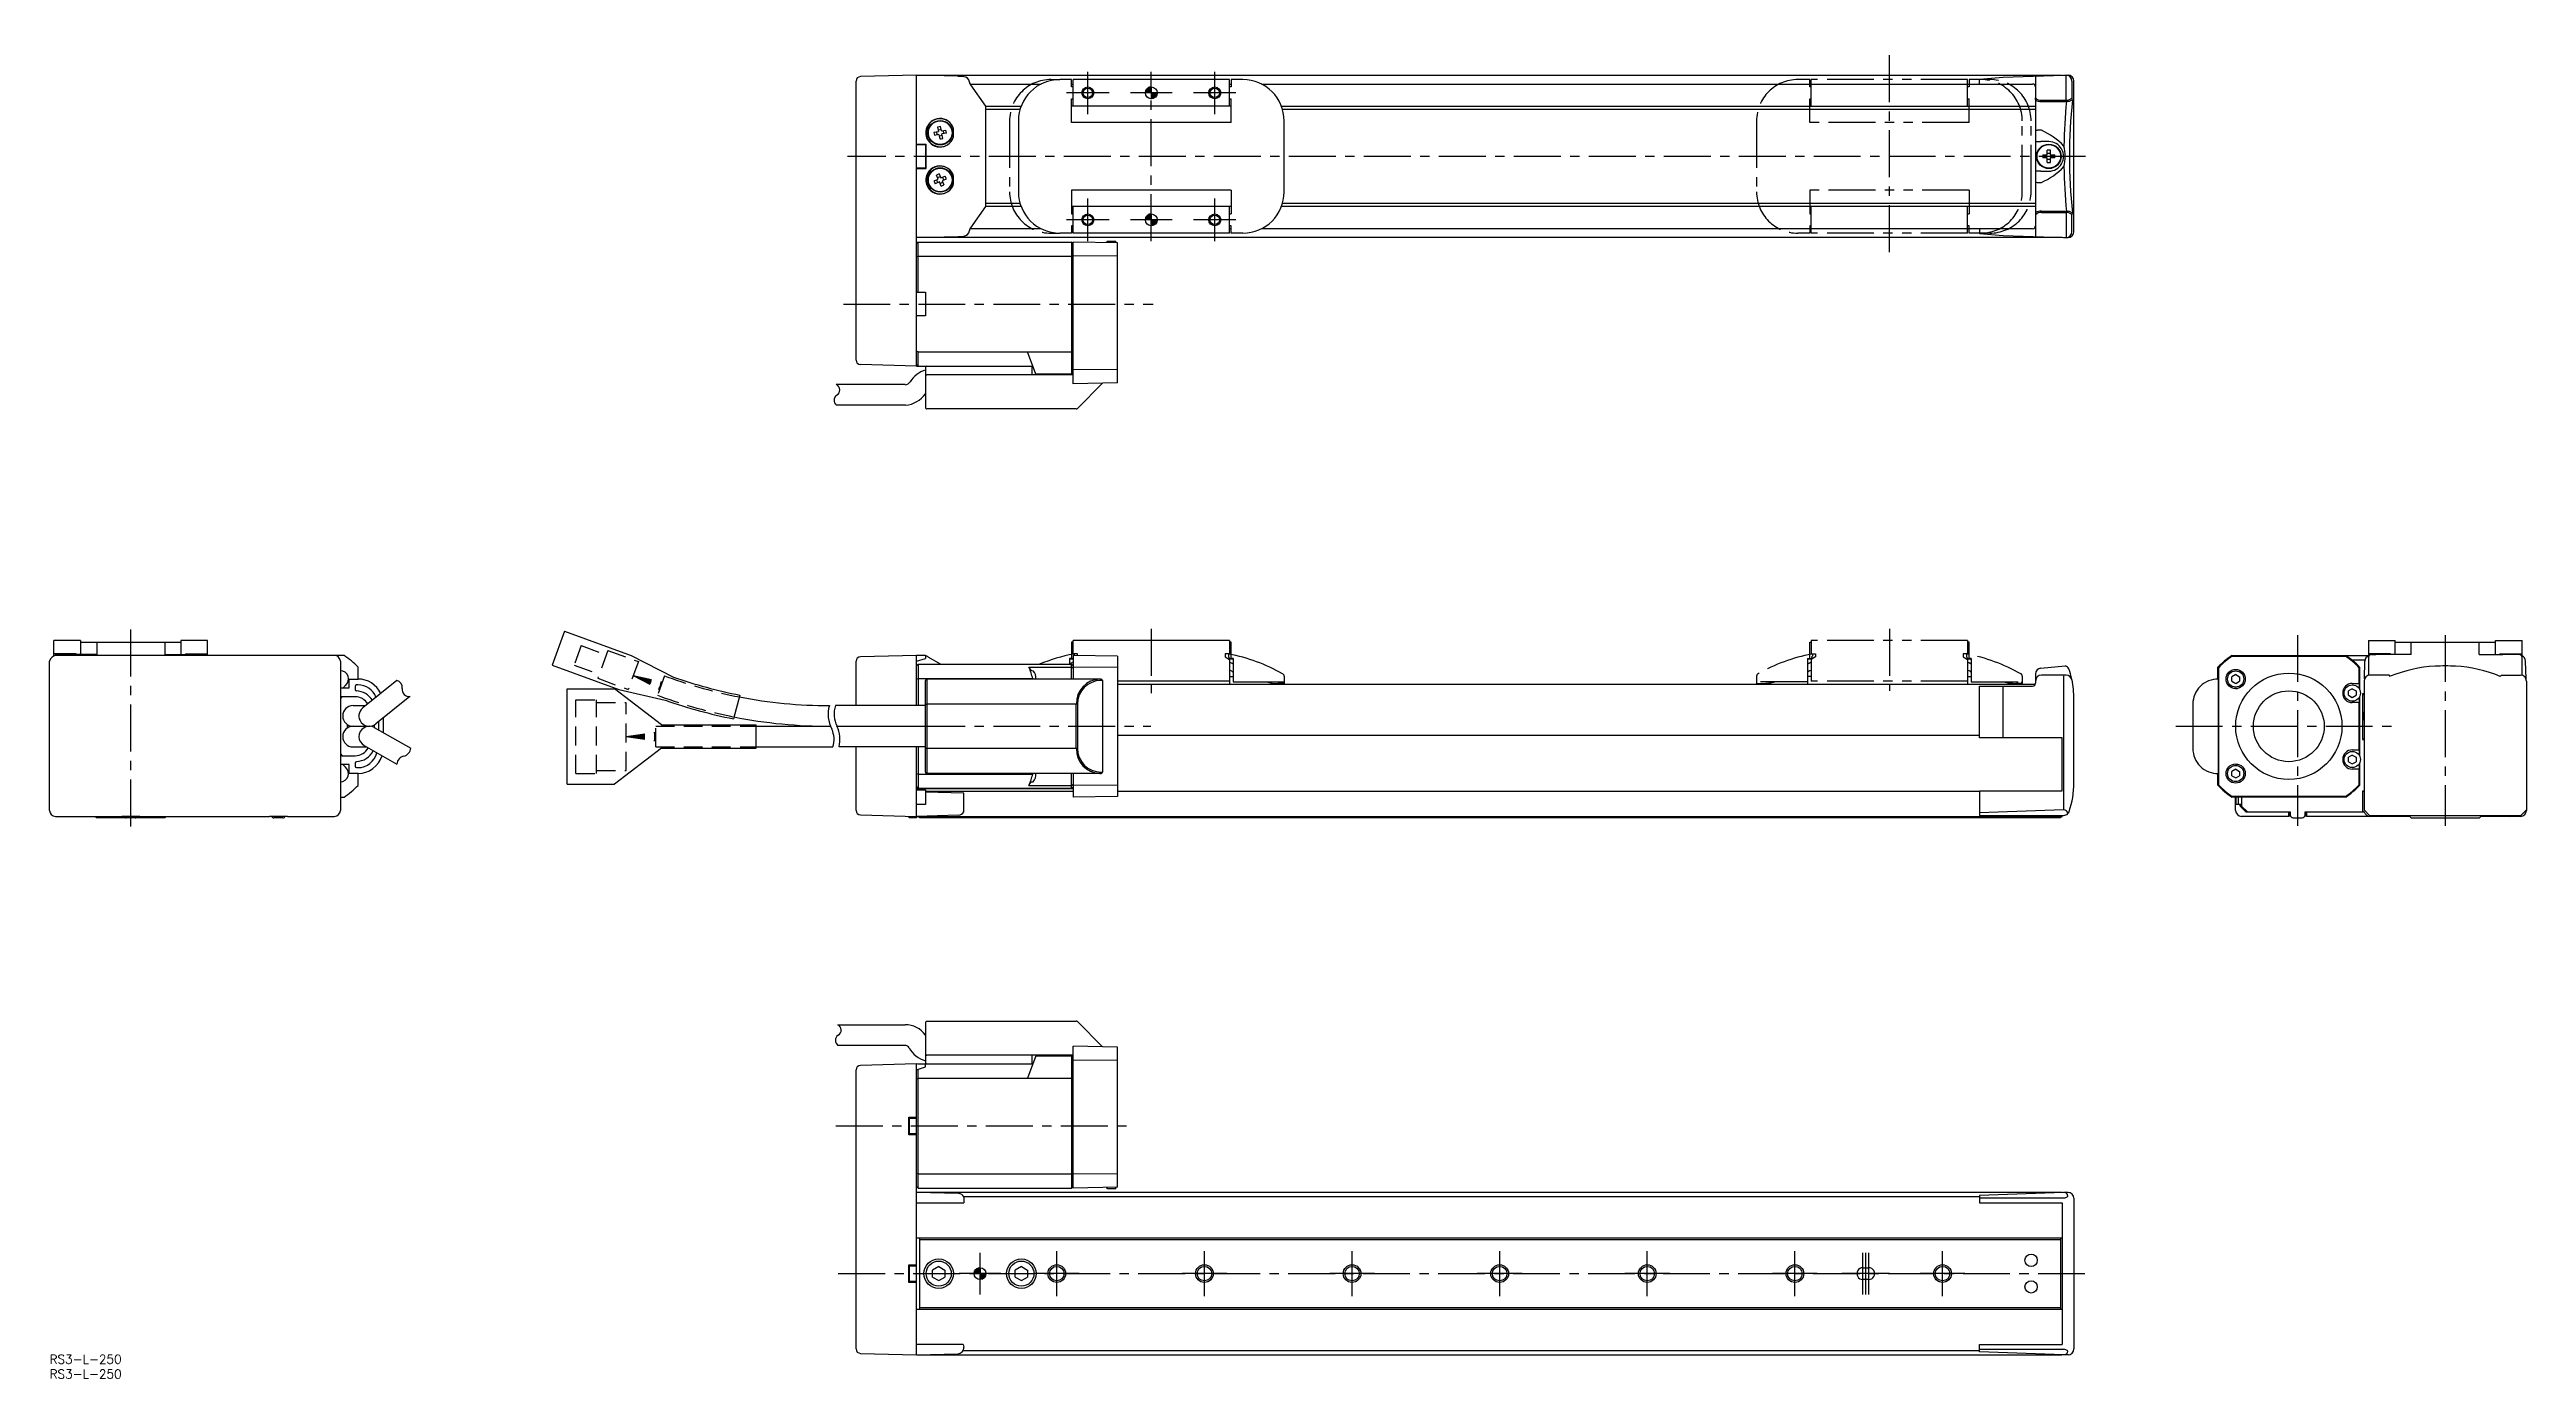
# Model space of a CAD drawing. Extents: x 0 to 839, y -8 to 442.
import ezdxf

# ---------------------------------------------------------------- set-up
doc = ezdxf.new("R2010")
doc.units = 0
doc.header["$LTSCALE"] = 0.5
for name, pattern in [('CENTER', [50.8, 31.75, -6.35, 6.35, -6.35]), ('DASHED', [19.05, 12.7, -6.35]), ('PHANTOM', [63.5, 31.75, -6.35, 6.35, -6.35, 6.35, -6.35])]:
    doc.linetypes.add(name, pattern=pattern)
for name, color, linetype in [('MSM_CENTER', 1, 'CENTER'), ('MSM_CONTINUOUS', 7, 'CONTINUOUS'), ('MSM_DASHED', 4, 'DASHED'), ('MSM_IMAGINARY', 6, 'PHANTOM'), ('MSM_NARROW', 5, 'CONTINUOUS'), ('MSM_PART_NUMBER', 7, 'CONTINUOUS')]:
    doc.layers.add(name, color=color, linetype=linetype)
doc.styles.get("Standard").update_dxf_attribs({"font": 'txt.shx', "height": 6, "bigfont": 'bigfont.shx'})

# ---------------------------------------------------------------- blocks, each defined once
blk = doc.blocks.new('*U50')
at = {"layer": 'MSM_PART_NUMBER'}
blk.add_text('RS3-L-250', height=3, dxfattribs=at).set_placement((0, -3))
blk = doc.blocks.new('*U51')
at = {"layer": 'MSM_PART_NUMBER'}
blk.add_text('RS3-L-250', height=3, dxfattribs=at).set_placement((0, -8))
blk = doc.blocks.new('*U52')
at = {"layer": 'MSM_CONTINUOUS', "linetype": 'CONTINUOUS'}
for p, q in [((373.17, 427.34), (373.17, 426.72)), ((373.17, 426.72), (373.17, 426.17)), ((373.17, 426.17), (373.17, 425.72)), ((373.17, 425.72), (373.17, 425.44)), ((373.78, 425.44), (373.17, 425.34)), ((373.17, 425.34), (373.17, 425.44)), ((374.34, 425.72), (373.78, 425.44)), ((374.78, 426.17), (374.34, 425.72)), ((375.07, 426.72), (374.78, 426.17)), ((375.17, 427.34), (375.07, 426.72))]:
    blk.add_line(p, q, dxfattribs=at)
for points in [[(373.17, 427.34), (373.17, 426.72), (375.07, 426.72)], [(373.17, 426.72), (373.17, 426.17), (374.78, 426.17)], [(373.17, 426.17), (373.17, 425.72), (374.34, 425.72)], [(373.17, 425.72), (373.17, 425.44), (373.78, 425.44)]]:
    blk.add_solid(points, dxfattribs=at)
at = {"layer": 'MSM_CONTINUOUS', "linetype": 'CONTINUOUS', "extrusion": (0, 0, -1)}
for points in [[(-373.17, 427.34), (-375.17, 427.34), (-375.07, 426.72)], [(-373.17, 426.72), (-375.07, 426.72), (-374.78, 426.17)], [(-373.17, 426.17), (-374.78, 426.17), (-374.34, 425.72)], [(-373.17, 425.72), (-374.34, 425.72), (-373.78, 425.44)], [(-373.17, 425.44), (-373.78, 425.44), (-373.17, 425.34)]]:
    blk.add_solid(points, dxfattribs=at)
blk = doc.blocks.new('*U53')
at = {"layer": 'MSM_CONTINUOUS', "linetype": 'CONTINUOUS'}
for p, q in [((371.26, 427.96), (371.17, 427.34)), ((371.55, 428.52), (371.26, 427.96)), ((371.99, 428.96), (371.55, 428.52)), ((372.55, 429.25), (371.99, 428.96)), ((373.17, 429.34), (372.55, 429.25)), ((373.17, 429.25), (373.17, 429.34)), ((373.17, 429.25), (373.17, 428.96)), ((373.17, 428.96), (373.17, 428.52)), ((373.17, 428.52), (373.17, 427.96)), ((373.17, 427.96), (373.17, 427.34))]:
    blk.add_line(p, q, dxfattribs=at)
for points in [[(371.26, 427.96), (371.17, 427.34), (373.17, 427.34)], [(371.55, 428.52), (371.26, 427.96), (373.17, 427.96)], [(371.99, 428.96), (371.55, 428.52), (373.17, 428.52)], [(372.55, 429.25), (371.99, 428.96), (373.17, 428.96)], [(373.17, 429.34), (372.55, 429.25), (373.17, 429.25)]]:
    blk.add_solid(points, dxfattribs=at)
at = {"layer": 'MSM_CONTINUOUS', "linetype": 'CONTINUOUS', "extrusion": (0, 0, -1)}
for points in [[(-371.26, 427.96), (-373.17, 427.96), (-373.17, 427.34)], [(-371.55, 428.52), (-373.17, 428.52), (-373.17, 427.96)], [(-371.99, 428.96), (-373.17, 428.96), (-373.17, 428.52)], [(-372.55, 429.25), (-373.17, 429.25), (-373.17, 428.96)]]:
    blk.add_solid(points, dxfattribs=at)
blk = doc.blocks.new('*U54')
at = {"layer": 'MSM_CONTINUOUS', "linetype": 'CONTINUOUS'}
for p, q in [((371.99, 385.96), (371.55, 385.52)), ((372.55, 386.25), (371.99, 385.96)), ((373.17, 386.34), (372.55, 386.25)), ((373.17, 386.25), (373.17, 386.34)), ((373.17, 386.25), (373.17, 385.96)), ((373.17, 385.96), (373.17, 385.52)), ((371.26, 384.96), (371.17, 384.34)), ((371.55, 385.52), (371.26, 384.96)), ((373.17, 385.52), (373.17, 384.96)), ((373.17, 384.96), (373.17, 384.34))]:
    blk.add_line(p, q, dxfattribs=at)
for points in [[(371.99, 385.96), (371.55, 385.52), (373.17, 385.52)], [(372.55, 386.25), (371.99, 385.96), (373.17, 385.96)], [(373.17, 386.34), (372.55, 386.25), (373.17, 386.25)], [(371.26, 384.96), (371.17, 384.34), (373.17, 384.34)], [(371.55, 385.52), (371.26, 384.96), (373.17, 384.96)]]:
    blk.add_solid(points, dxfattribs=at)
at = {"layer": 'MSM_CONTINUOUS', "linetype": 'CONTINUOUS', "extrusion": (0, 0, -1)}
for points in [[(-371.99, 385.96), (-373.17, 385.96), (-373.17, 385.52)], [(-372.55, 386.25), (-373.17, 386.25), (-373.17, 385.96)], [(-371.26, 384.96), (-373.17, 384.96), (-373.17, 384.34)], [(-371.55, 385.52), (-373.17, 385.52), (-373.17, 384.96)]]:
    blk.add_solid(points, dxfattribs=at)
blk = doc.blocks.new('*U55')
at = {"layer": 'MSM_CONTINUOUS', "linetype": 'CONTINUOUS'}
for p, q in [((373.17, 384.34), (373.17, 383.72)), ((373.17, 383.72), (373.17, 383.17)), ((373.17, 383.17), (373.17, 382.72)), ((373.17, 382.72), (373.17, 382.44)), ((373.78, 382.44), (373.17, 382.34)), ((373.17, 382.34), (373.17, 382.44)), ((374.34, 382.72), (373.78, 382.44)), ((374.78, 383.17), (374.34, 382.72)), ((375.07, 383.72), (374.78, 383.17)), ((375.17, 384.34), (375.07, 383.72))]:
    blk.add_line(p, q, dxfattribs=at)
for points in [[(373.17, 384.34), (373.17, 383.72), (375.07, 383.72)], [(373.17, 383.72), (373.17, 383.17), (374.78, 383.17)], [(373.17, 383.17), (373.17, 382.72), (374.34, 382.72)], [(373.17, 382.72), (373.17, 382.44), (373.78, 382.44)]]:
    blk.add_solid(points, dxfattribs=at)
at = {"layer": 'MSM_CONTINUOUS', "linetype": 'CONTINUOUS', "extrusion": (0, 0, -1)}
for points in [[(-373.17, 384.34), (-375.17, 384.34), (-375.07, 383.72)], [(-373.17, 383.72), (-375.07, 383.72), (-374.78, 383.17)], [(-373.17, 383.17), (-374.78, 383.17), (-374.34, 382.72)], [(-373.17, 382.72), (-374.34, 382.72), (-373.78, 382.44)], [(-373.17, 382.44), (-373.78, 382.44), (-373.17, 382.34)]]:
    blk.add_solid(points, dxfattribs=at)
blk = doc.blocks.new('*U56')
at = {"layer": 'MSM_CONTINUOUS', "linetype": 'CONTINUOUS'}
for p, q in [((313.26, 28.12), (313.17, 27.5)), ((313.55, 28.68), (313.26, 28.12)), ((313.99, 29.12), (313.55, 28.68)), ((314.55, 29.4), (313.99, 29.12)), ((315.17, 29.5), (314.55, 29.4)), ((315.17, 29.4), (315.17, 29.5)), ((315.17, 29.4), (315.17, 29.12)), ((315.17, 29.12), (315.17, 28.68)), ((315.17, 28.68), (315.17, 28.12)), ((315.17, 28.12), (315.17, 27.5))]:
    blk.add_line(p, q, dxfattribs=at)
for points in [[(313.26, 28.12), (313.17, 27.5), (315.17, 27.5)], [(313.55, 28.68), (313.26, 28.12), (315.17, 28.12)], [(313.99, 29.12), (313.55, 28.68), (315.17, 28.68)], [(314.55, 29.4), (313.99, 29.12), (315.17, 29.12)], [(315.17, 29.5), (314.55, 29.4), (315.17, 29.4)]]:
    blk.add_solid(points, dxfattribs=at)
at = {"layer": 'MSM_CONTINUOUS', "linetype": 'CONTINUOUS', "extrusion": (0, 0, -1)}
for points in [[(-313.26, 28.12), (-315.17, 28.12), (-315.17, 27.5)], [(-313.55, 28.68), (-315.17, 28.68), (-315.17, 28.12)], [(-313.99, 29.12), (-315.17, 29.12), (-315.17, 28.68)], [(-314.55, 29.4), (-315.17, 29.4), (-315.17, 29.12)]]:
    blk.add_solid(points, dxfattribs=at)
blk = doc.blocks.new('*U57')
at = {"layer": 'MSM_CONTINUOUS', "linetype": 'CONTINUOUS'}
for p, q in [((315.17, 27.5), (315.17, 26.88)), ((315.17, 26.88), (315.17, 26.32)), ((315.17, 26.32), (315.17, 25.88)), ((315.17, 25.88), (315.17, 25.6)), ((315.78, 25.6), (315.17, 25.5)), ((315.17, 25.5), (315.17, 25.6)), ((316.34, 25.88), (315.78, 25.6)), ((316.78, 26.32), (316.34, 25.88)), ((317.07, 26.88), (316.78, 26.32)), ((317.17, 27.5), (317.07, 26.88))]:
    blk.add_line(p, q, dxfattribs=at)
for points in [[(315.17, 27.5), (315.17, 26.88), (317.07, 26.88)], [(315.17, 26.88), (315.17, 26.32), (316.78, 26.32)], [(315.17, 26.32), (315.17, 25.88), (316.34, 25.88)], [(315.17, 25.88), (315.17, 25.6), (315.78, 25.6)]]:
    blk.add_solid(points, dxfattribs=at)
at = {"layer": 'MSM_CONTINUOUS', "linetype": 'CONTINUOUS', "extrusion": (0, 0, -1)}
for points in [[(-315.17, 27.5), (-317.17, 27.5), (-317.07, 26.88)], [(-315.17, 26.88), (-317.07, 26.88), (-316.78, 26.32)], [(-315.17, 26.32), (-316.78, 26.32), (-316.34, 25.88)], [(-315.17, 25.88), (-316.34, 25.88), (-315.78, 25.6)], [(-315.17, 25.6), (-315.78, 25.6), (-315.17, 25.5)]]:
    blk.add_solid(points, dxfattribs=at)

msp = doc.modelspace()

# ---------------------------------------------------------------- linework, layer by layer
at = {"layer": 'MSM_CENTER'}
for p, q in [((623.17, 373.42), (623.17, 442.01)), ((351.67, 420.16), (351.67, 434.52)), ((373.17, 377.16), (373.17, 434.42)), ((394.67, 420.16), (394.67, 434.52)), ((358.85, 427.34), (344.49, 427.34)), ((380.25, 427.34), (366.09, 427.34)), ((401.85, 427.34), (387.49, 427.34)), ((689.64, 405.84), (270.25, 405.84)), ((351.67, 377.16), (351.67, 391.52)), ((394.67, 377.16), (394.67, 391.52)), ((358.85, 384.34), (344.49, 384.34)), ((380.25, 384.34), (366.09, 384.34)), ((401.85, 384.34), (387.49, 384.34)), ((268.87, 355.84), (373.79, 355.84)), ((27.5, 178.95), (27.5, 245.85)), ((373.17, 245.85), (373.17, 224.08)), ((623.17, 245.85), (623.17, 224.89)), ((761.45, 243.72), (761.45, 179.17)), ((811.45, 243.72), (811.45, 179.17)), ((268.87, 212.85), (372.99, 212.85)), ((720.17, 212.85), (795.65, 212.85)), ((266.33, 77.49), (366.5, 77.49)), ((315.17, 20.42), (315.17, 34.58)), ((341.17, 19.92), (341.17, 35.08)), ((391.17, 19.92), (391.17, 35.08)), ((441.17, 19.92), (441.17, 35.08)), ((491.17, 19.92), (491.17, 35.08)), ((541.17, 19.92), (541.17, 35.08)), ((591.17, 19.92), (591.17, 35.08)), ((614.17, 20.42), (614.17, 34.58)), ((615.17, 20.42), (615.17, 34.58)), ((616.17, 20.42), (616.17, 34.58)), ((641.17, 19.92), (641.17, 35.08)), ((267.12, 27.5), (689.69, 27.5)), ((322.25, 27.5), (308.09, 27.5)), ((348.75, 27.5), (333.59, 27.5)), ((398.75, 27.5), (383.59, 27.5)), ((448.75, 27.5), (433.59, 27.5)), ((498.75, 27.5), (483.59, 27.5)), ((548.75, 27.5), (533.59, 27.5)), ((598.75, 27.5), (583.59, 27.5)), ((621.25, 27.5), (607.09, 27.5)), ((623.25, 27.5), (609.09, 27.5)), ((648.75, 27.5), (633.59, 27.5))]:
    msp.add_line(p, q, dxfattribs=at)
at = {"layer": 'MSM_CONTINUOUS'}
for p, q in [((273.17, 336.83), (273.17, 431.34)), ((293.67, 433.34), (274.63, 432.84)), ((293.67, 433.34), (681.67, 433.34)), ((307.63, 432.98), (293.67, 433.34)), ((293.67, 334.83), (293.67, 433.34)), ((307.63, 432.98), (309.63, 432.83)), ((311.77, 430.34), (311.92, 430.01)), ((311.77, 430.34), (335.86, 430.34)), ((311.92, 430.01), (317.04, 422.84)), ((346.17, 431.84), (342.17, 431.84)), ((346.17, 429.34), (346.17, 431.84)), ((346.17, 430.34), (346.67, 430.34)), ((346.67, 429.34), (346.17, 429.34)), ((399.67, 431.84), (346.67, 431.84)), ((346.67, 422.84), (346.67, 431.84)), ((399.67, 422.84), (399.67, 431.84)), ((399.67, 430.34), (400.17, 430.34)), ((400.17, 429.34), (399.67, 429.34)), ((404.17, 431.84), (400.17, 431.84)), ((400.17, 431.84), (400.17, 429.34)), ((410.47, 430.34), (671.67, 430.34)), ((653.67, 431.93), (661.67, 432.63)), ((653.67, 430.34), (653.67, 431.93)), ((661.67, 432.63), (682.17, 433.34)), ((672.67, 433.01), (672.67, 378.67)), ((681.67, 433.34), (681.67, 433.33)), ((682.17, 433.34), (683.06, 433.34)), ((683.06, 433.34), (683.67, 433.34)), ((683.06, 424.85), (683.06, 433.34)), ((685.02, 431.34), (685.02, 425.67)), ((685.67, 380.34), (685.67, 431.34)), ((317.04, 422.84), (329.09, 422.84)), ((317.05, 422.84), (317.05, 388.84)), ((317.06, 422.84), (317.06, 417.84)), ((317.06, 421.84), (328.75, 421.84)), ((346.17, 417.34), (346.17, 425.34)), ((346.17, 425.34), (346.67, 425.34)), ((400.17, 422.84), (346.17, 422.84)), ((399.67, 425.34), (400.17, 425.34)), ((400.17, 417.34), (400.17, 425.34)), ((417.24, 422.84), (672.67, 422.84)), ((417.58, 421.84), (672.67, 421.84)), ((672.67, 424.97), (672.67, 425.67)), ((674.67, 424.84), (682.93, 424.84)), ((674.67, 424.45), (683.02, 424.45)), ((682.93, 424.84), (683.06, 424.85)), ((683.11, 424.45), (683.02, 424.45)), ((299.56, 413.98), (301.06, 414.25)), ((301.25, 413.24), (299.75, 412.96)), ((300.69, 413.14), (300.5, 414.15)), ((300.78, 415.76), (301.06, 414.25)), ((300.96, 414.82), (301.97, 415.01)), ((301.25, 413.24), (301.53, 411.74)), ((302.37, 412.87), (301.36, 412.68)), ((302.08, 414.44), (301.8, 415.95)), ((302.08, 414.44), (303.58, 414.72)), ((303.77, 413.71), (302.27, 413.43)), ((302.55, 411.93), (302.27, 413.43)), ((302.64, 414.55), (302.83, 413.54)), ((306.19, 412.4), (306.19, 415.28)), ((317.07, 417.84), (317.06, 417.84)), ((317.07, 417.84), (317.07, 393.84)), ((328.17, 417.84), (328.17, 393.84)), ((400.17, 417.34), (346.17, 417.34)), ((418.17, 393.84), (418.17, 417.84)), ((293.67, 409.97), (296.92, 409.97)), ((293.67, 409.84), (296.67, 409.84)), ((296.67, 409.84), (296.79, 409.97)), ((296.67, 409.84), (296.67, 401.84)), ((296.79, 401.71), (296.79, 409.97)), ((296.92, 401.71), (296.92, 409.97)), ((672.67, 410.84), (674.49, 410.84)), ((677.17, 410.84), (674.49, 410.84)), ((675.12, 406.36), (676.65, 406.36)), ((676.65, 405.33), (675.12, 405.33)), ((676.08, 405.33), (676.08, 406.36)), ((676.65, 406.36), (676.65, 407.89)), ((676.65, 406.93), (677.68, 406.93)), ((676.65, 403.8), (676.65, 405.33)), ((677.68, 404.75), (676.65, 404.75)), ((677.68, 407.89), (677.68, 406.36)), ((677.68, 406.36), (679.21, 406.36)), ((679.21, 405.33), (677.68, 405.33)), ((677.68, 405.33), (677.68, 403.8)), ((678.25, 406.36), (678.25, 405.33)), ((296.67, 401.84), (293.67, 401.84)), ((293.67, 401.71), (296.92, 401.71)), ((296.67, 401.84), (296.79, 401.71)), ((299.58, 397.53), (300.99, 398.12)), ((301.39, 397.17), (299.98, 396.58)), ((300.99, 398.12), (300.4, 399.53)), ((300.86, 396.95), (300.46, 397.9)), ((300.77, 398.65), (301.72, 399.05)), ((301.35, 399.93), (301.94, 398.52)), ((301.98, 395.76), (301.39, 397.17)), ((302.56, 397.04), (301.61, 396.64)), ((301.94, 398.52), (303.35, 399.1)), ((303.75, 398.15), (302.34, 397.57)), ((302.34, 397.57), (302.93, 396.16)), ((302.47, 398.74), (302.87, 397.79)), ((306.19, 396.56), (306.19, 399.13)), ((400.17, 394.34), (346.17, 394.34)), ((346.17, 394.34), (346.17, 386.34)), ((400.17, 394.34), (400.17, 386.34)), ((674.49, 400.84), (672.67, 400.84)), ((674.49, 400.84), (677.17, 400.84)), ((317.04, 388.84), (311.92, 381.68)), ((329.09, 388.84), (317.04, 388.84)), ((317.06, 389.04), (317.05, 389.04)), ((317.06, 393.84), (317.06, 388.84)), ((317.06, 393.84), (317.07, 393.84)), ((328.75, 389.84), (317.06, 389.84)), ((400.17, 388.84), (346.17, 388.84)), ((346.17, 386.34), (346.67, 386.34)), ((346.67, 379.84), (346.67, 388.84)), ((399.67, 379.84), (399.67, 388.84)), ((399.67, 386.34), (400.17, 386.34)), ((672.67, 388.84), (417.24, 388.84)), ((672.67, 389.84), (417.58, 389.84)), ((596.67, 388.84), (596.17, 388.84)), ((650.17, 388.84), (649.67, 388.84)), ((674.67, 387.23), (683.02, 387.23)), ((674.67, 386.84), (682.93, 386.84)), ((682.93, 386.84), (683.06, 386.84)), ((682.93, 386.84), (683.06, 386.84)), ((683.11, 387.23), (683.02, 387.23)), ((683.06, 386.84), (683.06, 378.34)), ((685.02, 380.34), (685.02, 386.01)), ((293.67, 378.34), (307.72, 378.71)), ((681.67, 378.34), (293.67, 378.34)), ((307.72, 378.71), (309.63, 378.85)), ((335.86, 381.34), (311.72, 381.34)), ((346.17, 379.84), (342.17, 379.84)), ((346.67, 382.34), (346.17, 382.34)), ((346.17, 382.34), (346.17, 379.84)), ((346.67, 381.34), (346.17, 381.34)), ((399.67, 379.84), (346.67, 379.84)), ((400.17, 382.34), (399.67, 382.34)), ((400.17, 381.34), (399.67, 381.34)), ((400.17, 379.84), (400.17, 382.34)), ((404.17, 379.84), (400.17, 379.84)), ((671.67, 381.34), (410.47, 381.34)), ((653.67, 381.34), (653.67, 379.76)), ((653.67, 379.76), (661.67, 379.06)), ((661.67, 379.06), (682.17, 378.34)), ((681.67, 378.34), (681.67, 378.36)), ((682.17, 378.34), (683.06, 378.34)), ((683.06, 378.34), (683.67, 378.34)), ((294.17, 376.84), (293.67, 376.34)), ((294.17, 372.01), (293.67, 371.84)), ((294.17, 359.84), (294.17, 376.84)), ((294.17, 376.84), (346.17, 376.84)), ((294.17, 372.01), (346.17, 372.01)), ((346.17, 376.84), (346.17, 332.04)), ((346.67, 376.34), (346.17, 376.84)), ((346.67, 371.84), (346.17, 372.01)), ((361.67, 376.58), (346.67, 376.84)), ((346.67, 328.84), (346.67, 376.84)), ((361.67, 372.04), (346.67, 372.12)), ((358.17, 376.69), (358.17, 377.09)), ((358.17, 377.09), (361.17, 377.09)), ((361.17, 376.63), (361.17, 377.09)), ((361.67, 329.1), (361.67, 376.58)), ((293.67, 359.84), (296.67, 359.84)), ((296.67, 359.84), (296.67, 351.84)), ((296.67, 351.84), (293.67, 351.84)), ((294.17, 339.68), (293.67, 339.85)), ((294.17, 334.84), (294.17, 339.68)), ((294.17, 339.68), (346.17, 339.68)), ((334.07, 332.04), (331.29, 339.68)), ((346.17, 339.68), (346.67, 339.85)), ((289.79, 328.54), (266.48, 328.54)), ((293.67, 334.83), (274.63, 335.33)), ((293.67, 335.34), (294.17, 334.84)), ((293.67, 334.83), (294.17, 334.84)), ((294.17, 334.84), (333.05, 334.84)), ((296.67, 334.34), (296.67, 320.84)), ((346.67, 331.83), (297.17, 331.83)), ((332.67, 334.84), (332.67, 331.83)), ((346.17, 332.04), (334.07, 332.04)), ((346.67, 332.54), (346.17, 332.04)), ((361.67, 333.64), (346.67, 333.56)), ((361.67, 329.1), (346.67, 328.84)), ((348.14, 320.49), (356.67, 329.02)), ((289.94, 321.54), (266.5, 321.54)), ((347.78, 320.34), (297.17, 320.34)), ((174.45, 245.07), (170.24, 233.49)), ((174.45, 245.07), (197, 236.86)), ((1.5, 236.68), (1.5, 241.85)), ((10.5, 241.85), (1.5, 241.85)), ((9, 237.35), (1.5, 237.35)), ((99.77, 236.85), (2.29, 236.85)), ((4, 237.17), (2.5, 237.17)), ((4, 237.32), (4, 237.31)), ((4, 237.32), (8, 237.32)), ((4, 237.31), (4, 237.17)), ((8, 237.31), (8, 237.32)), ((8, 237.17), (8, 237.31)), ((16, 237.17), (8, 237.17)), ((9, 237.35), (9, 237.17)), ((10.5, 241.85), (10.5, 237.17)), ((10.5, 241.35), (44.5, 241.35)), ((16, 241.35), (16, 237.17)), ((39, 241.35), (39, 237.17)), ((39, 237.17), (47, 237.17)), ((44.5, 241.85), (44.5, 237.17)), ((53.5, 241.85), (44.5, 241.85)), ((46, 237.35), (53.5, 237.35)), ((46, 237.35), (46, 237.17)), ((47, 237.31), (47, 237.32)), ((47, 237.32), (51, 237.32)), ((47, 237.17), (47, 237.31)), ((51, 237.32), (51, 237.31)), ((51, 237.31), (51, 237.17)), ((51, 237.17), (52.5, 237.17)), ((53.5, 236.85), (53.5, 241.85)), ((197, 236.86), (211.35, 229.51)), ((293.67, 236.85), (274.63, 236.35)), ((296.67, 236.77), (293.67, 236.85)), ((293.67, 219.85), (293.67, 236.85)), ((293.67, 234.85), (296.67, 235.85)), ((296.67, 236.77), (296.67, 235.85)), ((297.54, 236.34), (301.86, 233.85)), ((346.17, 235.85), (345.42, 235.85)), ((345.42, 235.85), (345.42, 233.85)), ((346.67, 241.35), (346.17, 241.35)), ((346.17, 241.35), (346.17, 235.64)), ((399.67, 241.85), (346.67, 241.85)), ((346.67, 237.27), (346.67, 241.85)), ((348.17, 237.35), (346.67, 237.35)), ((346.67, 236.85), (346.67, 228.85)), ((361.67, 236.59), (346.67, 236.85)), ((361.67, 236.59), (346.67, 236.85)), ((347.07, 237.12), (347.07, 236.84)), ((348.17, 236.82), (348.17, 237.35)), ((361.67, 236.59), (361.67, 189.11)), ((399.67, 237.35), (398.17, 237.35)), ((398.17, 237.35), (398.17, 236.35)), ((398.17, 236.35), (399.67, 235.48)), ((399.27, 237.12), (399.27, 236.64)), ((399.67, 241.85), (399.67, 237.27)), ((400.17, 241.35), (399.67, 241.35)), ((399.67, 235.74), (399.67, 227.15)), ((400.17, 235.64), (400.17, 241.35)), ((400.92, 235.85), (400.17, 235.85)), ((400.92, 235.85), (400.92, 227.85)), ((739.18, 236.85), (785.45, 236.85)), ((739.26, 236.59), (739.18, 236.85)), ((739.26, 236.59), (777.65, 236.59)), ((777.65, 236.59), (777.73, 236.85)), ((779.75, 235.35), (784.31, 235.35)), ((785.45, 241.85), (785.45, 230.09)), ((785.45, 241.85), (794.45, 241.85)), ((792.95, 237.35), (785.45, 237.35)), ((785.45, 236.35), (785.47, 236.35)), ((786.45, 237.17), (787.95, 237.17)), ((787.95, 237.17), (787.95, 237.32)), ((787.95, 237.32), (791.95, 237.32)), ((791.95, 237.32), (791.95, 237.31)), ((791.95, 237.31), (791.95, 237.17)), ((799.95, 237.17), (791.95, 237.17)), ((792.95, 237.17), (792.95, 237.35)), ((794.45, 237.17), (794.45, 241.85)), ((794.45, 241.35), (828.45, 241.35)), ((799.95, 237.17), (799.95, 241.35)), ((822.95, 237.17), (822.95, 241.35)), ((822.95, 237.17), (830.95, 237.17)), ((828.45, 241.35), (828.45, 241.85)), ((828.45, 241.85), (837.45, 241.85)), ((828.45, 237.17), (828.45, 241.35)), ((829.95, 237.35), (837.45, 237.35)), ((829.95, 237.17), (829.95, 237.35)), ((830.95, 237.32), (830.95, 237.31)), ((830.95, 237.32), (834.95, 237.32)), ((830.95, 237.31), (830.95, 237.17)), ((834.95, 237.31), (834.95, 237.32)), ((834.95, 237.17), (834.95, 237.31)), ((836.45, 237.17), (834.95, 237.17)), ((837.43, 236.35), (837.45, 236.35)), ((837.45, 230.09), (837.45, 241.85)), ((0, 184.35), (0, 234.9)), ((98.5, 234.85), (98.5, 184.35)), ((101.49, 225.85), (101.49, 228.85)), ((101.49, 228.85), (104.49, 228.85)), ((104.49, 226.85), (103.99, 226.85)), ((104.49, 228.85), (104.49, 232.85)), ((117.64, 228.36), (106.1, 219.08)), ((170.24, 233.49), (192.79, 225.28)), ((273.17, 219.85), (273.17, 234.85)), ((293.67, 233.35), (294.17, 233.85)), ((293.67, 228.84), (294.17, 229.01)), ((294.17, 233.85), (346.17, 233.85)), ((294.17, 233.85), (294.17, 219.85)), ((294.17, 229.01), (333.05, 229.01)), ((296.67, 197.35), (296.67, 228.35)), ((297.17, 228.85), (297.17, 196.85)), ((355.78, 228.85), (297.17, 228.85)), ((331.72, 232.86), (346.17, 232.86)), ((331.72, 232.86), (332.01, 232.31)), ((332.01, 232.31), (332.32, 231.92)), ((332.32, 231.92), (332.65, 231.69)), ((332.65, 231.69), (333.18, 231.62)), ((333.05, 229.01), (333.05, 228.85)), ((333.05, 229.01), (333.05, 228.85)), ((346.67, 233.35), (346.17, 233.85)), ((346.17, 228.85), (346.17, 233.85)), ((346.67, 232.49), (346.17, 232.86)), ((346.67, 233.35), (346.66, 233.35)), ((346.67, 233.35), (346.66, 233.35)), ((361.67, 232.74), (346.67, 232.85)), ((355.78, 228.85), (355.95, 228.85)), ((356.67, 228.35), (356.14, 228.35)), ((356.67, 228.35), (356.67, 197.35)), ((399.67, 228.15), (361.67, 228.15)), ((361.67, 227.15), (672.62, 227.15)), ((400.17, 231.65), (399.67, 231.83)), ((399.67, 229.65), (400.92, 229.65)), ((400.92, 227.85), (418.08, 227.85)), ((418.17, 227.35), (416.17, 227.35)), ((418.08, 227.35), (418.08, 227.85)), ((418.17, 229.77), (418.17, 227.35)), ((672.67, 230.56), (672.67, 227.45)), ((674.49, 232.55), (682.75, 233.27)), ((683.06, 230.15), (674.67, 230.15)), ((682.17, 228.15), (682.17, 184.52)), ((734.45, 228.85), (734.45, 232.84)), ((734.72, 232.74), (734.45, 232.84)), ((734.62, 197.35), (734.62, 228.35)), ((734.72, 192.95), (734.72, 232.74)), ((740.46, 230.33), (739.18, 229.59)), ((739.18, 228.11), (739.18, 229.59)), ((739.18, 228.11), (740.46, 227.37)), ((740.46, 230.33), (741.74, 229.59)), ((740.46, 227.37), (741.74, 228.11)), ((741.74, 229.59), (741.74, 228.11)), ((779.95, 227.35), (782.25, 227.35)), ((782.19, 232.74), (782.45, 232.85)), ((782.19, 232.74), (782.19, 227.35)), ((782.25, 227.35), (782.25, 225.61)), ((782.45, 232.85), (782.45, 225.24)), ((783.95, 228.15), (783.95, 184.61)), ((784.09, 228.88), (784.24, 234.9)), ((792.45, 230.15), (785.95, 230.15)), ((792.84, 229.76), (792.45, 230.15)), ((830.06, 229.76), (830.45, 230.15)), ((830.45, 230.15), (836.95, 230.15)), ((838.81, 228.88), (838.65, 234.9)), ((838.95, 228.15), (838.95, 184.35)), ((98.49, 225.85), (101.49, 225.85)), ((103.49, 222.85), (98.99, 222.85)), ((102.79, 219.85), (107.06, 219.85)), ((103.49, 226.35), (103.49, 225.33)), ((122.09, 222.96), (110.48, 213.62)), ((175.3, 193.2), (175.3, 225.52)), ((175.3, 225.52), (191.3, 225.52)), ((207.3, 213.32), (191.3, 225.52)), ((192.79, 225.28), (208.51, 221.69)), ((233.83, 223.42), (231.65, 215.39)), ((296.67, 219.85), (266.23, 219.85)), ((296.67, 220.35), (297.17, 220.35)), ((347.78, 220.35), (297.17, 220.35)), ((348.14, 220.35), (347.78, 220.35)), ((347.78, 205.35), (347.78, 220.35)), ((348.14, 220.35), (347.78, 220.35)), ((348.14, 220.35), (348.14, 205.35)), ((653.67, 208.95), (653.67, 226.45)), ((653.67, 226.45), (671.67, 226.45)), ((661.67, 208.95), (661.67, 226.45)), ((685.67, 193.65), (685.67, 222.15)), ((725.95, 220.35), (725.95, 205.35)), ((740.38, 225.6), (740.38, 225.65)), ((740.38, 225.65), (741.02, 225.65)), ((779.95, 225.58), (778.67, 224.84)), ((778.67, 223.36), (778.67, 224.84)), ((778.67, 223.36), (779.95, 222.62)), ((779.95, 225.58), (781.23, 224.84)), ((779.95, 222.62), (781.23, 223.36)), ((782.25, 220.85), (779.95, 220.85)), ((781.23, 224.84), (781.23, 223.36)), ((782.19, 220.85), (782.19, 204.85)), ((782.25, 222.59), (782.25, 220.85)), ((782.45, 222.95), (782.45, 202.74)), ((783.45, 223.85), (783.45, 208.35)), ((783.95, 223.85), (783.45, 223.85)), ((783.48, 223.65), (783.95, 223.65)), ((100.79, 213.48), (100.79, 212.22)), ((102.79, 212.85), (108.29, 212.85)), ((108.49, 212.84), (108.49, 212.85)), ((109.99, 213.29), (109.99, 212.41)), ((110.01, 212.4), (122.35, 205.43)), ((111.49, 211.56), (111.49, 214.43)), ((113, 215.65), (113, 210.71)), ((207.3, 213.32), (239.3, 213.32)), ((239.3, 205.4), (239.3, 213.32)), ((239.3, 212.86), (264.13, 212.86)), ((266.72, 212.85), (296.67, 212.85)), ((361.67, 209.85), (653.67, 209.85)), ((783.45, 217.85), (783.88, 217.42)), ((783.88, 217.42), (783.45, 217.42)), ((783.45, 215.28), (783.88, 215.28)), ((783.45, 214.85), (783.88, 215.28)), ((783.88, 215.28), (783.88, 217.42)), ((98.99, 202.85), (103.49, 202.85)), ((102.79, 205.85), (107.37, 205.85)), ((106.57, 206.3), (117.63, 200.05)), ((207.3, 205.4), (191.3, 193.2)), ((207.3, 205.4), (239.3, 205.4)), ((239.3, 205.86), (265.36, 205.86)), ((296.67, 205.85), (267.42, 205.85)), ((273.17, 184.35), (273.17, 205.85)), ((293.67, 181.85), (293.67, 205.85)), ((294.17, 205.85), (294.17, 191.85)), ((347.78, 205.35), (296.67, 205.35)), ((348.14, 205.35), (347.78, 205.35)), ((681.67, 208.95), (653.67, 208.95)), ((681.67, 190.95), (681.67, 208.95)), ((779.95, 203.08), (778.67, 202.34)), ((778.67, 200.86), (778.67, 202.34)), ((779.95, 204.85), (782.25, 204.85)), ((779.95, 203.08), (781.23, 202.34)), ((781.23, 202.34), (781.23, 200.86)), ((782.25, 204.85), (782.25, 203.11)), ((783.45, 208.35), (783.95, 208.35)), ((783.95, 208.65), (783.65, 208.35)), ((101.49, 199.85), (98.5, 199.85)), ((101.49, 196.85), (101.49, 199.85)), ((104.49, 196.85), (101.49, 196.85)), ((103.49, 200.36), (103.49, 199.35)), ((103.99, 198.85), (104.49, 198.85)), ((104.49, 192.85), (104.49, 196.85)), ((175.3, 193.2), (191.3, 193.2)), ((293.67, 196.86), (294.17, 196.68)), ((294.17, 196.68), (333.05, 196.68)), ((346.67, 196.85), (297.17, 196.85)), ((331.72, 192.83), (332.01, 193.38)), ((332.01, 193.38), (332.32, 193.78)), ((332.32, 193.78), (332.65, 194)), ((332.65, 194), (333.18, 194.07)), ((333.05, 196.85), (333.05, 196.68)), ((346.17, 191.85), (346.17, 196.85)), ((346.17, 192.83), (346.67, 193.21)), ((346.67, 196.85), (346.67, 188.85)), ((355.95, 196.85), (346.67, 196.85)), ((356.14, 197.35), (356.67, 197.35)), ((734.45, 192.86), (734.45, 196.85)), ((740.46, 198.33), (739.18, 197.59)), ((739.18, 196.11), (739.18, 197.59)), ((739.18, 196.11), (740.46, 195.37)), ((740.38, 200.05), (740.38, 200.1)), ((740.38, 200.05), (741.02, 200.05)), ((740.46, 198.33), (741.74, 197.59)), ((740.46, 195.37), (741.74, 196.11)), ((741.74, 197.59), (741.74, 196.11)), ((778.67, 200.86), (779.95, 200.12)), ((779.95, 200.12), (781.23, 200.86)), ((782.25, 198.35), (779.95, 198.35)), ((782.19, 198.35), (782.19, 192.95)), ((782.25, 200.09), (782.25, 198.35)), ((782.45, 200.45), (782.45, 192.85)), ((98.5, 188.85), (99.77, 188.85)), ((98.5, 188.85), (99.77, 188.85)), ((294.17, 191.85), (293.67, 192.35)), ((293.67, 191.76), (346.67, 191.76)), ((293.67, 191.35), (296.67, 191.35)), ((296.67, 186.35), (293.67, 186.35)), ((294.17, 191.85), (346.17, 191.85)), ((296.67, 191.35), (296.67, 186.35)), ((296.67, 190.85), (346.67, 190.85)), ((309.67, 190.23), (296.67, 190.57)), ((309.67, 183.85), (309.67, 190.23)), ((331.72, 192.83), (346.17, 192.83)), ((346.17, 191.85), (346.67, 192.35)), ((346.66, 192.34), (346.67, 192.34)), ((361.67, 192.95), (346.67, 192.85)), ((361.67, 189.11), (346.67, 188.85)), ((361.67, 190.85), (653.67, 190.85)), ((653.67, 190.95), (681.67, 190.95)), ((653.67, 190.95), (653.67, 182.65)), ((734.72, 192.95), (734.45, 192.86)), ((739.26, 189.11), (739.18, 188.85)), ((777.73, 188.85), (739.18, 188.85)), ((777.65, 189.11), (739.26, 189.11)), ((740.45, 184.35), (740.45, 188.85)), ((742.45, 186.35), (740.45, 186.35)), ((740.53, 188.85), (740.53, 186.35)), ((741.45, 186.35), (741.45, 188.85)), ((741.95, 186.35), (741.95, 185.85)), ((742.02, 185.92), (741.95, 185.85)), ((743.95, 183.85), (741.95, 185.85)), ((742.02, 185.92), (742.02, 186.35)), ((742.02, 185.92), (744.02, 183.92)), ((742.45, 188.85), (742.45, 185.85)), ((742.45, 185.85), (744.45, 183.85)), ((777.65, 189.11), (777.73, 188.85)), ((782.19, 192.95), (782.45, 192.85)), ((783.95, 190.85), (783.45, 190.85)), ((783.45, 190.85), (783.45, 183.85)), ((783.95, 190.65), (783.75, 190.85)), ((783.95, 184.61), (783.95, 184.52)), ((2, 182.35), (24.45, 182.35)), ((15.5, 182.25), (15.5, 182.35)), ((15.9, 181.85), (15.5, 182.25)), ((39.1, 181.85), (15.9, 181.85)), ((24.45, 182.35), (24.5, 182.42)), ((24.5, 182.42), (30.5, 182.42)), ((30.5, 182.42), (30.55, 182.35)), ((30.55, 182.35), (74.45, 182.35)), ((39.5, 182.25), (39.1, 181.85)), ((39.5, 182.35), (39.5, 182.25)), ((74.45, 182.35), (74.5, 182.42)), ((74.5, 182.42), (80.5, 182.42)), ((79, 181.85), (76, 181.85)), ((80.5, 182.42), (80.55, 182.35)), ((80.55, 182.35), (96.5, 182.35)), ((274.63, 182.85), (293.67, 182.35)), ((291.17, 181.85), (291.17, 182.41)), ((293.67, 181.85), (291.17, 181.85)), ((307.83, 182.72), (293.67, 182.35)), ((293.67, 182.35), (681.67, 182.35)), ((294.67, 181.85), (294.67, 182.35)), ((681.17, 181.85), (294.67, 181.85)), ((682.16, 184.52), (653.67, 183.52)), ((653.67, 182.65), (682.18, 182.65)), ((681.17, 182.35), (681.17, 181.85)), ((681.67, 182.35), (681.67, 182.65)), ((758.4, 182.35), (742.45, 182.35)), ((743.95, 183.85), (744.02, 183.92)), ((743.95, 183.85), (758.95, 183.85)), ((744.02, 183.92), (744.38, 183.92)), ((758.4, 183.85), (758.4, 182.35)), ((758.45, 182.42), (758.4, 182.35)), ((758.45, 183.85), (758.45, 182.42)), ((759.05, 182.42), (758.45, 182.42)), ((758.95, 183.85), (758.95, 182.85)), ((759.95, 181.85), (762.95, 181.85)), ((764.45, 182.42), (763.85, 182.42)), ((763.95, 183.85), (784.01, 183.85)), ((763.95, 182.85), (763.95, 183.85)), ((764.45, 183.85), (764.45, 182.42)), ((764.49, 182.35), (764.45, 182.42)), ((764.49, 182.35), (764.49, 183.85)), ((799.45, 182.35), (764.49, 182.35)), ((783.45, 184.35), (784.01, 183.85)), ((783.95, 184.52), (785.82, 182.65)), ((785.82, 182.65), (837.08, 182.65)), ((787.45, 182.35), (787.45, 182.65)), ((799.45, 182.25), (799.45, 182.65)), ((799.85, 181.85), (799.45, 182.25)), ((799.85, 181.85), (823.05, 181.85)), ((823.45, 182.25), (823.05, 181.85)), ((823.45, 182.25), (823.45, 182.65)), ((836.95, 182.35), (823.45, 182.35)), ((835.45, 182.65), (835.45, 182.35)), ((837.08, 182.65), (838.95, 184.52)), ((266.96, 111.79), (289.8, 111.79)), ((296.67, 112.49), (296.67, 98.49)), ((297.08, 112.99), (347.78, 112.99)), ((297.17, 113), (347.78, 113)), ((356.66, 104.31), (348.13, 112.84)), ((289.8, 104.79), (266.98, 104.79)), ((346.67, 101.49), (297.17, 101.49)), ((334.07, 101.29), (331.29, 93.65)), ((332.67, 101.49), (332.67, 98.49)), ((334.07, 101.29), (346.17, 101.29)), ((344.77, 101.29), (344.77, 101.49)), ((346.17, 101.29), (346.67, 100.79)), ((346.17, 101.29), (346.17, 56.49)), ((361.67, 104.23), (346.67, 104.49)), ((346.67, 56.49), (346.67, 104.49)), ((361.67, 56.75), (361.67, 104.23)), ((273.17, 2), (273.17, 96.5)), ((293.67, 98.5), (274.63, 98)), ((293.67, 0), (293.67, 98.5)), ((296.67, 98.42), (293.67, 98.5)), ((293.67, 96.5), (296.67, 97.5)), ((293.67, 93.48), (294.17, 93.65)), ((294.05, 98.49), (333.05, 98.49)), ((294.16, 98.49), (294.17, 98.49)), ((294.17, 56.49), (294.17, 96.67)), ((294.17, 93.65), (346.17, 93.65)), ((296.67, 97.5), (296.67, 98.42)), ((346.67, 93.48), (346.17, 93.65)), ((361.67, 99.69), (346.67, 99.77)), ((291.07, 80.5), (293.67, 80.55)), ((291.07, 74.5), (291.07, 80.5)), ((291.07, 79.99), (291.17, 79.99)), ((291.17, 80.5), (291.17, 74.5)), ((293.67, 80), (291.17, 80)), ((291.17, 74.99), (291.07, 74.99)), ((293.67, 74.45), (291.07, 74.5)), ((291.17, 75), (293.67, 75)), ((293.67, 61.5), (294.17, 61.33)), ((294.17, 61.33), (346.17, 61.33)), ((346.67, 61.5), (346.17, 61.33)), ((361.67, 61.29), (346.67, 61.21)), ((294.17, 56.49), (293.67, 56.99)), ((681.67, 55), (293.67, 55)), ((307.92, 54.63), (293.67, 55)), ((293.67, 51.5), (309.67, 51.5)), ((294.17, 56.49), (346.17, 56.49)), ((653.67, 53.5), (309.67, 53.5)), ((309.67, 53.5), (309.67, 51.5)), ((346.67, 56.99), (346.17, 56.49)), ((361.67, 56.75), (346.67, 56.49)), ((358.17, 56.24), (358.17, 56.69)), ((361.17, 56.24), (358.17, 56.24)), ((361.17, 56.24), (361.17, 56.74)), ((682.16, 55), (653.67, 54)), ((653.67, 54), (653.67, 51.5)), ((653.67, 53.13), (682.18, 53.13)), ((653.67, 51.5), (681.67, 51.5)), ((681.67, 54.98), (681.67, 55)), ((681.67, 51.5), (681.67, 3.5)), ((682.17, 55), (682.16, 55)), ((683.67, 55), (682.17, 55)), ((685.67, 53), (685.67, 2)), ((681.67, 39.5), (293.67, 39.5)), ((294.67, 39.5), (294.67, 15.5)), ((294.67, 39.1), (681.17, 39.1)), ((681.17, 39.5), (681.17, 15.5)), ((291.07, 30.5), (293.67, 30.55)), ((291.07, 24.5), (291.07, 30.5)), ((291.17, 30.5), (291.17, 24.5)), ((293.67, 30), (291.17, 30)), ((301.17, 29.86), (299.12, 28.68)), ((299.12, 26.32), (299.12, 28.68)), ((299.12, 26.32), (301.17, 25.14)), ((301.17, 29.86), (303.21, 28.68)), ((301.17, 25.14), (303.21, 26.32)), ((303.21, 28.68), (303.21, 26.32)), ((329.17, 29.86), (327.12, 28.68)), ((327.12, 26.32), (327.12, 28.68)), ((327.12, 26.32), (329.17, 25.14)), ((329.17, 29.86), (331.21, 28.68)), ((329.17, 25.14), (331.21, 26.32)), ((331.21, 28.68), (331.21, 26.32)), ((614.17, 29.5), (616.17, 29.5)), ((616.17, 25.5), (614.17, 25.5)), ((293.67, 24.45), (291.07, 24.5)), ((291.17, 25), (293.67, 25)), ((293.67, 15.5), (681.67, 15.5)), ((681.17, 15.9), (294.67, 15.9)), ((274.63, 0.5), (293.67, 0)), ((309.47, 3.5), (293.67, 3.5)), ((293.67, 0), (307.72, 0.37)), ((293.67, 0), (681.67, 0)), ((309.47, 3.5), (309.67, 2.63)), ((309.47, 1.5), (653.67, 1.5)), ((309.67, 2.37), (309.67, 2.63)), ((653.67, 3.5), (681.67, 3.5)), ((653.67, 1), (653.67, 3.5)), ((653.67, 1.87), (682.18, 1.87)), ((682.16, 0), (653.67, 1)), ((681.67, 0.02), (681.67, 0)), ((682.17, 0), (682.16, 0)), ((683.67, 0), (682.17, 0))]:
    msp.add_line(p, q, dxfattribs=at)
for centre, radius in [((351.67, 427.34), 1.62), ((373.17, 427.34), 2), ((394.67, 427.34), 1.62), ((301.67, 413.84), 4.15), ((301.67, 413.84), 4), ((677.17, 405.84), 4.15), ((677.17, 405.84), 4), ((301.67, 397.84), 4.15), ((301.67, 397.84), 4), ((351.67, 384.34), 1.62), ((373.17, 384.34), 2), ((394.67, 384.34), 1.62), ((740.46, 228.85), 3.25), ((740.46, 228.85), 2.75), ((758.46, 212.85), 18), ((779.95, 224.1), 2.75), ((758.46, 212.85), 12), ((779.95, 201.6), 2.75), ((740.46, 196.85), 3.25), ((740.46, 196.85), 2.75), ((671.17, 32), 2.1), ((301.17, 27.5), 5), ((301.17, 27.5), 4.25), ((315.17, 27.5), 2), ((329.17, 27.5), 5), ((329.17, 27.5), 4.25), ((341.17, 27.5), 2.46), ((391.17, 27.5), 2.46), ((441.17, 27.5), 2.46), ((491.17, 27.5), 2.46), ((541.17, 27.5), 2.46), ((591.17, 27.5), 2.46), ((641.17, 27.5), 2.46), ((671.17, 23), 2.1)]:
    msp.add_circle(centre, radius, dxfattribs=at)
for centre, radius, start, end in [((274.67, 431.34), 1.5, 91.5, 180), ((309.55, 430.82), 2.01, 5.0183, 87.77987), ((313.03, 431.12), 1.48, 184.71159, 211.5732), ((342.17, 417.84), 14, 90, 180), ((404.17, 417.84), 14, 0, 90), ((671.67, 429.34), 1, 359.99856, 90.00058), ((683.04, 431.36), 1.98, 359.42115, 89.40947), ((683.67, 431.34), 2, 0.00052, 89.9997), ((674.35, 426.91), 2.09, 216.29739, 278.70255), ((674.21, 427.08), 2.67, 234.54095, 279.71524), ((953.12, 401.66), 270.97, 175.17538, 178.38053), ((653.67, 418.26), 30, 11.91555, 12.68121), ((683.06, 427.6), 2.75, 270.07144, 315.48823), ((683.18, 428.96), 4.5, 269.12515, 296.27925), ((858.15, 405.84), 174.02, 173.70694, 186.29306), ((657.41, 419.66), 28.26, 10.72716, 12.28552), ((301.48, 413.84), 4.71, 165.57195, 194.42696), ((301.59, 413.84), 4.82, 17.39899, 165.90825), ((301.67, 413.84), 4.75, 17.65482, 342.34518), ((301.59, 413.84), 4.82, 194.09046, 342.60106), ((321.78, 417.59), 22.51, 189.23872, 191.86074), ((305.41, 393.74), 22.49, 99.23772, 101.86141), ((297.92, 433.95), 22.5, 279.23805, 281.86149), ((281.56, 410.1), 22.5, 9.23793, 11.86153), ((672.81, 414.42), 0.183, 105.34445, 141.21783), ((673.52, 410.36), 4.3, 95.67865, 100.12284), ((673.88, 408.85), 5.85, 92.97143, 97.78395), ((674.85, 386.29), 28.43, 90.72411, 92.56377), ((674.48, 414.28), 0.429, 64.43988, 88.58505), ((665.92, 394.2), 22.26, 42.79175, 66.87379), ((697.68, 405.84), 22.56, 178.69207, 181.30793), ((677.17, 385.4), 22.5, 88.6882, 91.3118), ((677.17, 426.3), 22.51, 268.68894, 271.31106), ((677.17, 405.84), 5, 269.99997, 90.00003), ((656.69, 405.84), 22.52, 358.68986, 1.31014), ((670.66, 405.84), 12.1, 343.3009, 16.6989), ((301.86, 397.84), 5.04, 168.91924, 191.08208), ((301.59, 397.84), 4.77, 15.61292, 168.2942), ((301.59, 397.84), 4.77, 191.70747, 344.38696), ((301.67, 397.84), 4.7, 15.8427, 344.1573), ((320.54, 405.72), 22.5, 201.3441, 203.96749), ((309.54, 378.97), 22.5, 111.34408, 113.96745), ((293.79, 416.72), 22.51, 291.34437, 293.96684), ((282.8, 389.97), 22.49, 21.34329, 23.96753), ((672.85, 397.33), 0.251, 222.83655, 272.49625), ((674.4, 408.8), 11.82, 262.53742, 270.46003), ((674.46, 397.47), 0.493, 273.01775, 293.95732), ((665.92, 417.49), 22.26, 293.12624, 317.20823), ((949.34, 409.81), 267.19, 181.59667, 184.84719), ((342.17, 393.84), 14, 180, 270), ((404.17, 393.84), 14, 270, 0), ((674.26, 384.42), 2.85, 81.76832, 123.97539), ((674.36, 384.74), 2.12, 81.87745, 143.12252), ((653.67, 393.43), 30, 347.31879, 348.08445), ((683.05, 384.07), 2.77, 44.66754, 89.7729), ((683.17, 382.7), 4.53, 63.80008, 90.79622), ((657.34, 392.04), 28.33, 347.71619, 349.27072), ((309.55, 380.86), 2.01, 272.22168, 354.98007), ((313.55, 380.52), 2.01, 157.27932, 175.05323), ((313.52, 380.53), 1.97, 144.45357, 157.31781), ((671.67, 382.34), 1, 269.99945, 0.0013), ((683.04, 380.32), 1.98, 270.59053, 0.57885), ((683.67, 380.34), 2, 270.0003, 359.99959), ((274.67, 336.83), 1.5, 180, 268.49999), ((289.79, 330.53), 2, 270, 329.24608), ((299.03, 325.03), 8.75, 105.69391, 149.24608), ((297.17, 334.34), 0.5, 90.00122, 179.99963), ((297.17, 331.33), 0.5, 89.99912, 180.00088), ((288.91, 331.02), 9.53, 276.17361, 324.40417), ((297.17, 320.84), 0.5, 179.99861, 270.00139), ((347.78, 320.84), 0.5, 269.99979, 314.99881), ((2.55, 234.23), 2.64, 95.51682, 165.14766), ((2.5, 236.18), 0.993, 90.17688, 144.57672), ((52.5, 236.18), 0.99, 42.17439, 89.87738), ((96.5, 234.85), 2, 0, 90), ((83.49, 212.85), 29, 43.60282, 55.85158), ((274.67, 234.85), 1.5, 91.5, 180), ((294.11, 230.41), 6.85, 59.92909, 68.07991), ((358.16, 178.38), 60, 100.81894, 112.41662), ((358.16, 178.38), 58.5, 101.32914, 102.58058), ((346.07, 236.64), 1, 281.99783, 306.8699), ((346.87, 237.12), 0.2, 360, 81.46956), ((399.47, 237.12), 0.2, 98.53044, 180), ((400.27, 236.64), 1, 180, 258.00217), ((388.17, 178.38), 60, 60.568, 79.18106), ((385.83, 167.75), 69.39, 77.44228, 78.49762), ((755.46, 212.85), 29, 124.14842, 136.42585), ((755.46, 212.85), 28.74, 124.30843, 136.18878), ((761.45, 212.85), 28.74, 43.81122, 55.69157), ((761.45, 212.85), 29, 43.60282, 55.85158), ((786.24, 234.85), 2, 113.37213, 178.50735), ((786.46, 236.16), 1.01, 90.63975, 180.62555), ((836.44, 236.16), 1.01, 359.37443, 89.36031), ((836.66, 234.85), 2, 1.49263, 66.62787), ((98.49, 228.85), 2.8, 309.86834, 89.7953), ((103.49, 222.86), 5, 129.86834, 143.32106), ((103.99, 226.35), 0.5, 90, 180), ((104.49, 220.35), 8.5, 25.2182, 90), ((104.49, 220.35), 6.5, 20.91024, 90), ((264.13, 379.86), 159.35, 250.65641, 259.03855), ((297.17, 228.35), 0.5, 90, 180), ((301.19, 220.23), 33.04, 15.40909, 22.47571), ((331.04, 229.41), 3.07, 349.38082, 45.92099), ((366.55, 189.77), 48.96, 113.95776, 115.56861), ((356.04, 220.59), 8.26, 91.78834, 181.68307), ((356.14, 220.35), 8, 90, 180), ((355.7, 228.41), 0.446, 351.94986, 78.57906), ((356.04, 228.21), 0.641, 12.06769, 98.35197), ((381.14, 192.72), 45.71, 64.37414, 66.09962), ((399.67, 230.24), 1.5, 33.55731, 70.27052), ((416.17, 244.35), 17, 256.06945, 270), ((417.17, 229.77), 1, 0, 60.568), ((671.67, 227.45), 1, 269.99906, 0.00158), ((674.67, 230.56), 2, 94.99998, 180), ((674.67, 228.15), 2, 90.00078, 179.99911), ((710.85, 228.65), 28.69, 177.00197, 180.99699), ((682.27, 231.4), 1.93, 27.36444, 75.54971), ((683.06, 228.15), 2, 11.53738, 89.99955), ((654.47, 222.2), 31.19, 12.18281, 18.88572), ((653.67, 222.15), 32, 359.99971, 11.53725), ((734.45, 220.35), 8.5, 88.90723, 180), ((729.64, 228.47), 4.99, 358.56435, 4.29612), ((779.95, 224.1), 3.25, 90, 270), ((785.95, 228.15), 2, 90, 180), ((811.27, 184.14), 49.21, 93.84326, 111.99468), ((811.45, 97.82), 135.45, 88.5287, 91.4713), ((811.62, 184.1), 49.24, 68.01132, 86.15074), ((836.95, 228.15), 2, 0, 90), ((98.99, 223.35), 0.5, 191.47892, 270), ((99.49, 221.85), 1, 90, 171.88998), ((102.79, 216.35), 3.5, 90, 270), ((103.99, 225.33), 0.5, 180, 266.17745), ((103.49, 217.85), 5, 31.0292, 90), ((103.49, 217.85), 7, 33.2628, 86.17745), ((108.29, 216.35), 3.5, 128.81734, 308.81734), ((264.13, 379.86), 167.65, 250.68546, 258.82893), ((264.13, 379.86), 160, 259.02135, 270), ((102.79, 209.35), 3.5, 90, 270), ((108.29, 209.35), 3.5, 60.53898, 240.53898), ((264.13, 379.86), 167, 258.8446, 270.12858), ((99.49, 203.85), 1, 188.11002, 270), ((98.99, 202.35), 0.5, 90, 168.52109), ((103.49, 207.85), 5, 270, 332.45102), ((103.49, 207.85), 7, 273.82255, 331.9046), ((104.49, 205.35), 6.5, 270, 347.09067), ((104.49, 205.35), 8.5, 270, 343.12174), ((356.04, 205.11), 8.26, 178.31691, 268.21168), ((356.14, 205.35), 8, 180, 270), ((734.45, 205.35), 8.5, 180, 271.09867), ((779.95, 201.6), 3.25, 90, 270), ((98.49, 196.85), 2.8, 270.2047, 50.13166), ((103.49, 202.83), 5, 216.67894, 230.13166), ((103.99, 200.36), 0.5, 93.82255, 180), ((103.99, 199.35), 0.5, 180, 270), ((297.17, 197.35), 0.5, 180, 270), ((301.19, 205.46), 33.04, 337.52429, 344.59091), ((331.04, 196.28), 3.07, 314.07901, 10.61918), ((355.7, 197.29), 0.446, 281.42158, 8.04977), ((356.04, 197.48), 0.641, 261.64809, 347.93229), ((655.67, 193.65), 30, 341.25052, 0.00019), ((728.96, 197.23), 5.67, 356.14935, 1.19136), ((83.49, 212.85), 29, 304.14842, 316.39718), ((755.46, 212.85), 29, 223.57415, 235.85158), ((755.46, 212.85), 28.74, 223.81122, 235.69157), ((761.45, 212.85), 28.74, 304.30843, 316.18878), ((761.45, 212.85), 29, 304.14842, 316.39718), ((2, 184.35), 2, 180, 270), ((26, 182.85), 1, 205.58925, 270), ((29, 182.85), 1, 270, 334.41075), ((76, 182.85), 1, 205.58925, 270), ((79, 182.85), 1, 270, 334.41075), ((96.5, 184.35), 2, 270, 0), ((274.67, 184.35), 1.5, 180, 268.5), ((307.74, 184.92), 2.21, 272.33689, 330.84556), ((682.27, 183.13), 1.39, 6.90403, 94.63166), ((682.18, 184.65), 2, 269.99993, 317.4811), ((681.74, 184.91), 2.51, 319.90348, 338.82741), ((742.45, 184.35), 2, 180, 270), ((759.95, 182.85), 1, 180, 270), ((762.95, 182.85), 1, 270, 0), ((785.95, 184.34), 1.99, 194.36207, 270.10118), ((789.78, 184.35), 2, 237.98599, 270), ((833.12, 184.35), 2, 270, 302.01401), ((836.95, 184.35), 2, 270, 0), ((289.8, 103.29), 8.5, 36.11948, 89.99984), ((297.18, 112.48), 0.518, 101.44762, 179.19902), ((347.74, 112.43), 0.564, 46.28917, 85.79787), ((289.8, 103.29), 1.5, 28.43639, 90.00068), ((299.03, 108.29), 9, 208.43688, 254.75278), ((297.17, 101.99), 0.5, 179.99912, 270.00088), ((274.67, 96.5), 1.5, 91.5, 180), ((297.17, 98.99), 0.5, 179.99996, 269.99918), ((307.87, 52.63), 2, 25.86139, 88.5), ((682.28, 53.62), 1.38, 6.58221, 94.95356), ((682.18, 55.13), 2, 269.99988, 317.48121), ((683.67, 53), 2, 0.00041, 89.9997), ((614.17, 27.5), 2, 89.99989, 270.00011), ((616.17, 27.5), 2, 269.99989, 90.00011), ((274.67, 2), 1.5, 180.00013, 268.49976), ((307.67, 2.37), 2, 271.49996, 359.99986), ((682.28, 1.38), 1.38, 265.04645, 353.41761), ((682.18, -0.13), 2, 42.51868, 90.00023), ((683.67, 2), 2, 270.0003, 359.99959)]:
    msp.add_arc(centre, radius, start, end, dxfattribs=at)
at = {"layer": 'MSM_DASHED'}
for p, q in [((180.12, 240.17), (177.72, 233.59)), ((180.12, 240.17), (188.58, 237.09)), ((189.09, 238.5), (185.67, 229.11)), ((189.09, 238.5), (199.43, 234.74)), ((177.72, 233.59), (186.18, 230.52)), ((185.67, 229.11), (196.01, 225.34)), ((199.43, 234.74), (196.01, 225.34)), ((197.72, 230.04), (207.47, 227.61)), ((197.72, 230.04), (207.11, 226.62)), ((197.72, 230.04), (207.35, 227.28)), ((197.72, 230.04), (207.23, 226.95)), ((197.72, 230.04), (207.59, 227.94)), ((197.72, 230.04), (206.63, 225.3)), ((197.72, 230.04), (206.99, 226.29)), ((197.72, 230.04), (206.75, 225.63)), ((197.72, 230.04), (206.87, 225.97)), ((197.72, 230.04), (207.11, 226.62)), ((208.31, 229.91), (205.92, 223.33)), ((208.31, 229.91), (209.41, 229.51)), ((178.3, 221.86), (185.3, 221.86)), ((178.3, 196.86), (178.3, 221.86)), ((185.3, 196.86), (185.3, 221.86)), ((185.3, 220.86), (195.3, 220.86)), ((195.3, 197.86), (195.3, 220.83)), ((205.92, 223.33), (207.02, 222.93)), ((195.3, 209.36), (205.3, 210.77)), ((195.3, 209.36), (205.3, 210.41)), ((195.3, 209.36), (205.3, 210.06)), ((205.3, 205.86), (205.3, 212.86)), ((205.3, 212.86), (239.3, 212.86)), ((195.3, 209.36), (205.3, 209.71)), ((195.3, 209.36), (205.3, 209.01)), ((195.3, 209.36), (205.3, 208.66)), ((195.3, 209.36), (205.3, 208.31)), ((195.3, 209.36), (205.3, 207.96)), ((195.3, 209.36), (205.3, 209.36)), ((195.3, 209.36), (205.3, 209.36)), ((205.3, 205.86), (239.3, 205.86)), ((178.3, 196.86), (185.3, 196.86)), ((185.3, 197.86), (195.3, 197.86))]:
    msp.add_line(p, q, dxfattribs=at)
for centre, radius, start, end in [((264.13, 379.86), 160, 250.00005, 259.02137), ((266.09, 386.88), 174.26, 250.18474, 258.65993)]:
    msp.add_arc(centre, radius, start, end, dxfattribs=at)
at = {"layer": 'MSM_IMAGINARY'}
for p, q in [((339.17, 431.84), (342.17, 431.84)), ((596.17, 431.84), (592.17, 431.84)), ((596.17, 429.34), (596.17, 431.84)), ((596.67, 429.34), (596.17, 429.34)), ((649.67, 431.84), (596.67, 431.84)), ((596.67, 422.84), (596.67, 431.84)), ((649.67, 422.84), (649.67, 431.84)), ((650.17, 429.34), (649.67, 429.34)), ((650.17, 431.84), (650.17, 429.34)), ((654.17, 431.84), (650.17, 431.84)), ((657.17, 431.84), (654.17, 431.84)), ((596.17, 417.34), (596.17, 425.34)), ((596.17, 425.34), (596.67, 425.34)), ((649.67, 425.34), (650.17, 425.34)), ((650.17, 417.34), (650.17, 425.34)), ((325.17, 417.84), (325.17, 393.84)), ((578.17, 417.84), (578.17, 393.84)), ((650.17, 417.34), (596.17, 417.34)), ((668.17, 393.84), (668.17, 417.84)), ((671.17, 393.84), (671.17, 417.84)), ((596.17, 394.34), (596.17, 386.34)), ((650.17, 394.34), (596.17, 394.34)), ((650.17, 394.34), (650.17, 386.34)), ((596.17, 386.34), (596.67, 386.34)), ((596.67, 379.84), (596.67, 388.84)), ((649.67, 379.84), (649.67, 388.84)), ((649.67, 386.34), (650.17, 386.34)), ((339.17, 379.84), (342.17, 379.84)), ((596.17, 379.84), (592.17, 379.84)), ((596.67, 382.34), (596.17, 382.34)), ((596.17, 382.34), (596.17, 379.84)), ((649.67, 379.84), (596.67, 379.84)), ((650.17, 382.34), (649.67, 382.34)), ((650.17, 379.84), (650.17, 382.34)), ((654.17, 379.84), (650.17, 379.84)), ((657.17, 379.84), (654.17, 379.84)), ((595.42, 235.85), (596.17, 235.85)), ((595.42, 235.85), (595.42, 227.15)), ((596.17, 241.35), (596.67, 241.35)), ((596.17, 237.17), (596.17, 241.35)), ((596.17, 235.64), (596.17, 237.17)), ((649.67, 241.85), (596.67, 241.85)), ((596.67, 241.85), (596.67, 237.35)), ((596.67, 237.35), (598.17, 237.35)), ((598.17, 236.35), (596.67, 235.48)), ((596.67, 235.84), (596.67, 228.15)), ((597.07, 237.12), (597.07, 236.64)), ((598.17, 237.35), (598.17, 236.35)), ((649.67, 237.35), (648.17, 237.35)), ((648.17, 237.35), (648.17, 236.35)), ((648.17, 236.35), (649.67, 235.48)), ((649.27, 237.12), (649.27, 236.64)), ((649.67, 241.85), (649.67, 237.27)), ((650.17, 241.35), (649.67, 241.35)), ((649.67, 235.84), (649.67, 227.15)), ((650.17, 237.17), (650.17, 241.35)), ((650.17, 235.64), (650.17, 237.17)), ((650.92, 235.85), (650.17, 235.85)), ((650.92, 235.85), (650.92, 227.85)), ((578.17, 229.77), (578.17, 227.35)), ((578.17, 227.35), (578.25, 227.35)), ((595.42, 227.85), (578.25, 227.85)), ((578.25, 227.35), (578.25, 227.85)), ((578.25, 227.35), (580.17, 227.35)), ((596.67, 229.65), (595.42, 229.65)), ((596.16, 231.65), (596.67, 231.83)), ((649.67, 228.15), (596.67, 228.15)), ((650.17, 231.65), (649.67, 231.83)), ((649.67, 229.65), (650.92, 229.65)), ((650.92, 227.85), (668.08, 227.85)), ((668.08, 227.35), (666.17, 227.35)), ((668.08, 227.35), (668.08, 227.85)), ((668.17, 227.35), (668.08, 227.35)), ((668.17, 229.77), (668.17, 227.35))]:
    msp.add_line(p, q, dxfattribs=at)
for centre, radius, start, end in [((339.17, 417.84), 14, 90, 180), ((592.17, 417.84), 14, 90, 180), ((654.17, 417.84), 14, 0, 90), ((657.17, 417.84), 14, 0, 90), ((339.17, 393.84), 14, 180, 270), ((592.17, 393.84), 14, 180, 270), ((654.17, 393.84), 14, 270, 0), ((657.17, 393.84), 14, 270, 0), ((608.16, 178.38), 60, 100.81894, 119.432), ((608.16, 178.38), 58.5, 101.32914, 102.58058), ((596.07, 236.64), 1, 281.99783, 0), ((596.87, 237.12), 0.2, 360, 81.46956), ((649.47, 237.12), 0.2, 98.53044, 180), ((650.27, 236.64), 1, 180, 258.00217), ((638.17, 178.38), 60, 60.568, 79.18106), ((638.17, 178.38), 58.5, 77.41942, 78.67086), ((579.17, 229.77), 1, 119.432, 180), ((580.17, 244.35), 17, 270, 283.93055), ((614.48, 194.24), 44.03, 113.86751, 115.65873), ((596.67, 230.24), 1.5, 109.72948, 146.44269), ((632.62, 195.91), 42.2, 64.30234, 66.17142), ((649.67, 230.24), 1.5, 33.55731, 70.27052), ((666.17, 244.35), 17, 256.06945, 270), ((667.17, 229.77), 1, 0, 60.568)]:
    msp.add_arc(centre, radius, start, end, dxfattribs=at)
at = {"layer": 'MSM_NARROW'}
for centre, radius in [((351.67, 427.34), 2), ((394.67, 427.34), 2), ((351.67, 384.34), 2), ((394.67, 384.34), 2), ((341.17, 27.5), 3), ((391.17, 27.5), 3), ((441.17, 27.5), 3), ((491.17, 27.5), 3), ((541.17, 27.5), 3), ((591.17, 27.5), 3), ((641.17, 27.5), 3)]:
    msp.add_circle(centre, radius, dxfattribs=at)
for centre, radius, start, end in [((265.73, 326.74), 1.95, 296.35735, 67.33787), ((267.89, 323.23), 2.18, 126.29018, 230.54356), ((117.12, 226.05), 2.36, 350.89236, 77.30085), ((121.79, 225.3), 2.36, 170.89236, 277.37288), ((274.27, 216.89), 10.56, 163.68482, 208.20524), ((274.27, 216.89), 8.56, 159.8224, 208.20524), ((257.14, 208.36), 8.59, 343.00583, 24.36029), ((257.16, 208.36), 10.56, 346.26337, 25.16914), ((120.66, 199.78), 3.04, 102.7346, 174.84353), ((119.33, 205.69), 3.03, 282.50421, 354.93769), ((266.21, 109.99), 1.95, 296.35735, 67.33787), ((268.37, 106.48), 2.18, 126.29018, 230.5438)]:
    msp.add_arc(centre, radius, start, end, dxfattribs=at)

# ---------------------------------------------------------------- block references
at = {"layer": 'MSM_CONTINUOUS', "linetype": 'CONTINUOUS'}
for name in ['*U53', '*U52', '*U54', '*U55', '*U56', '*U57']:
    msp.add_blockref(name, (0, 0), dxfattribs=at)
at = {"layer": 'MSM_CONTINUOUS'}
for name in ['*U50', '*U51']:
    msp.add_blockref(name, (0, 0), dxfattribs=at)

doc.saveas('drawing.dxf')
